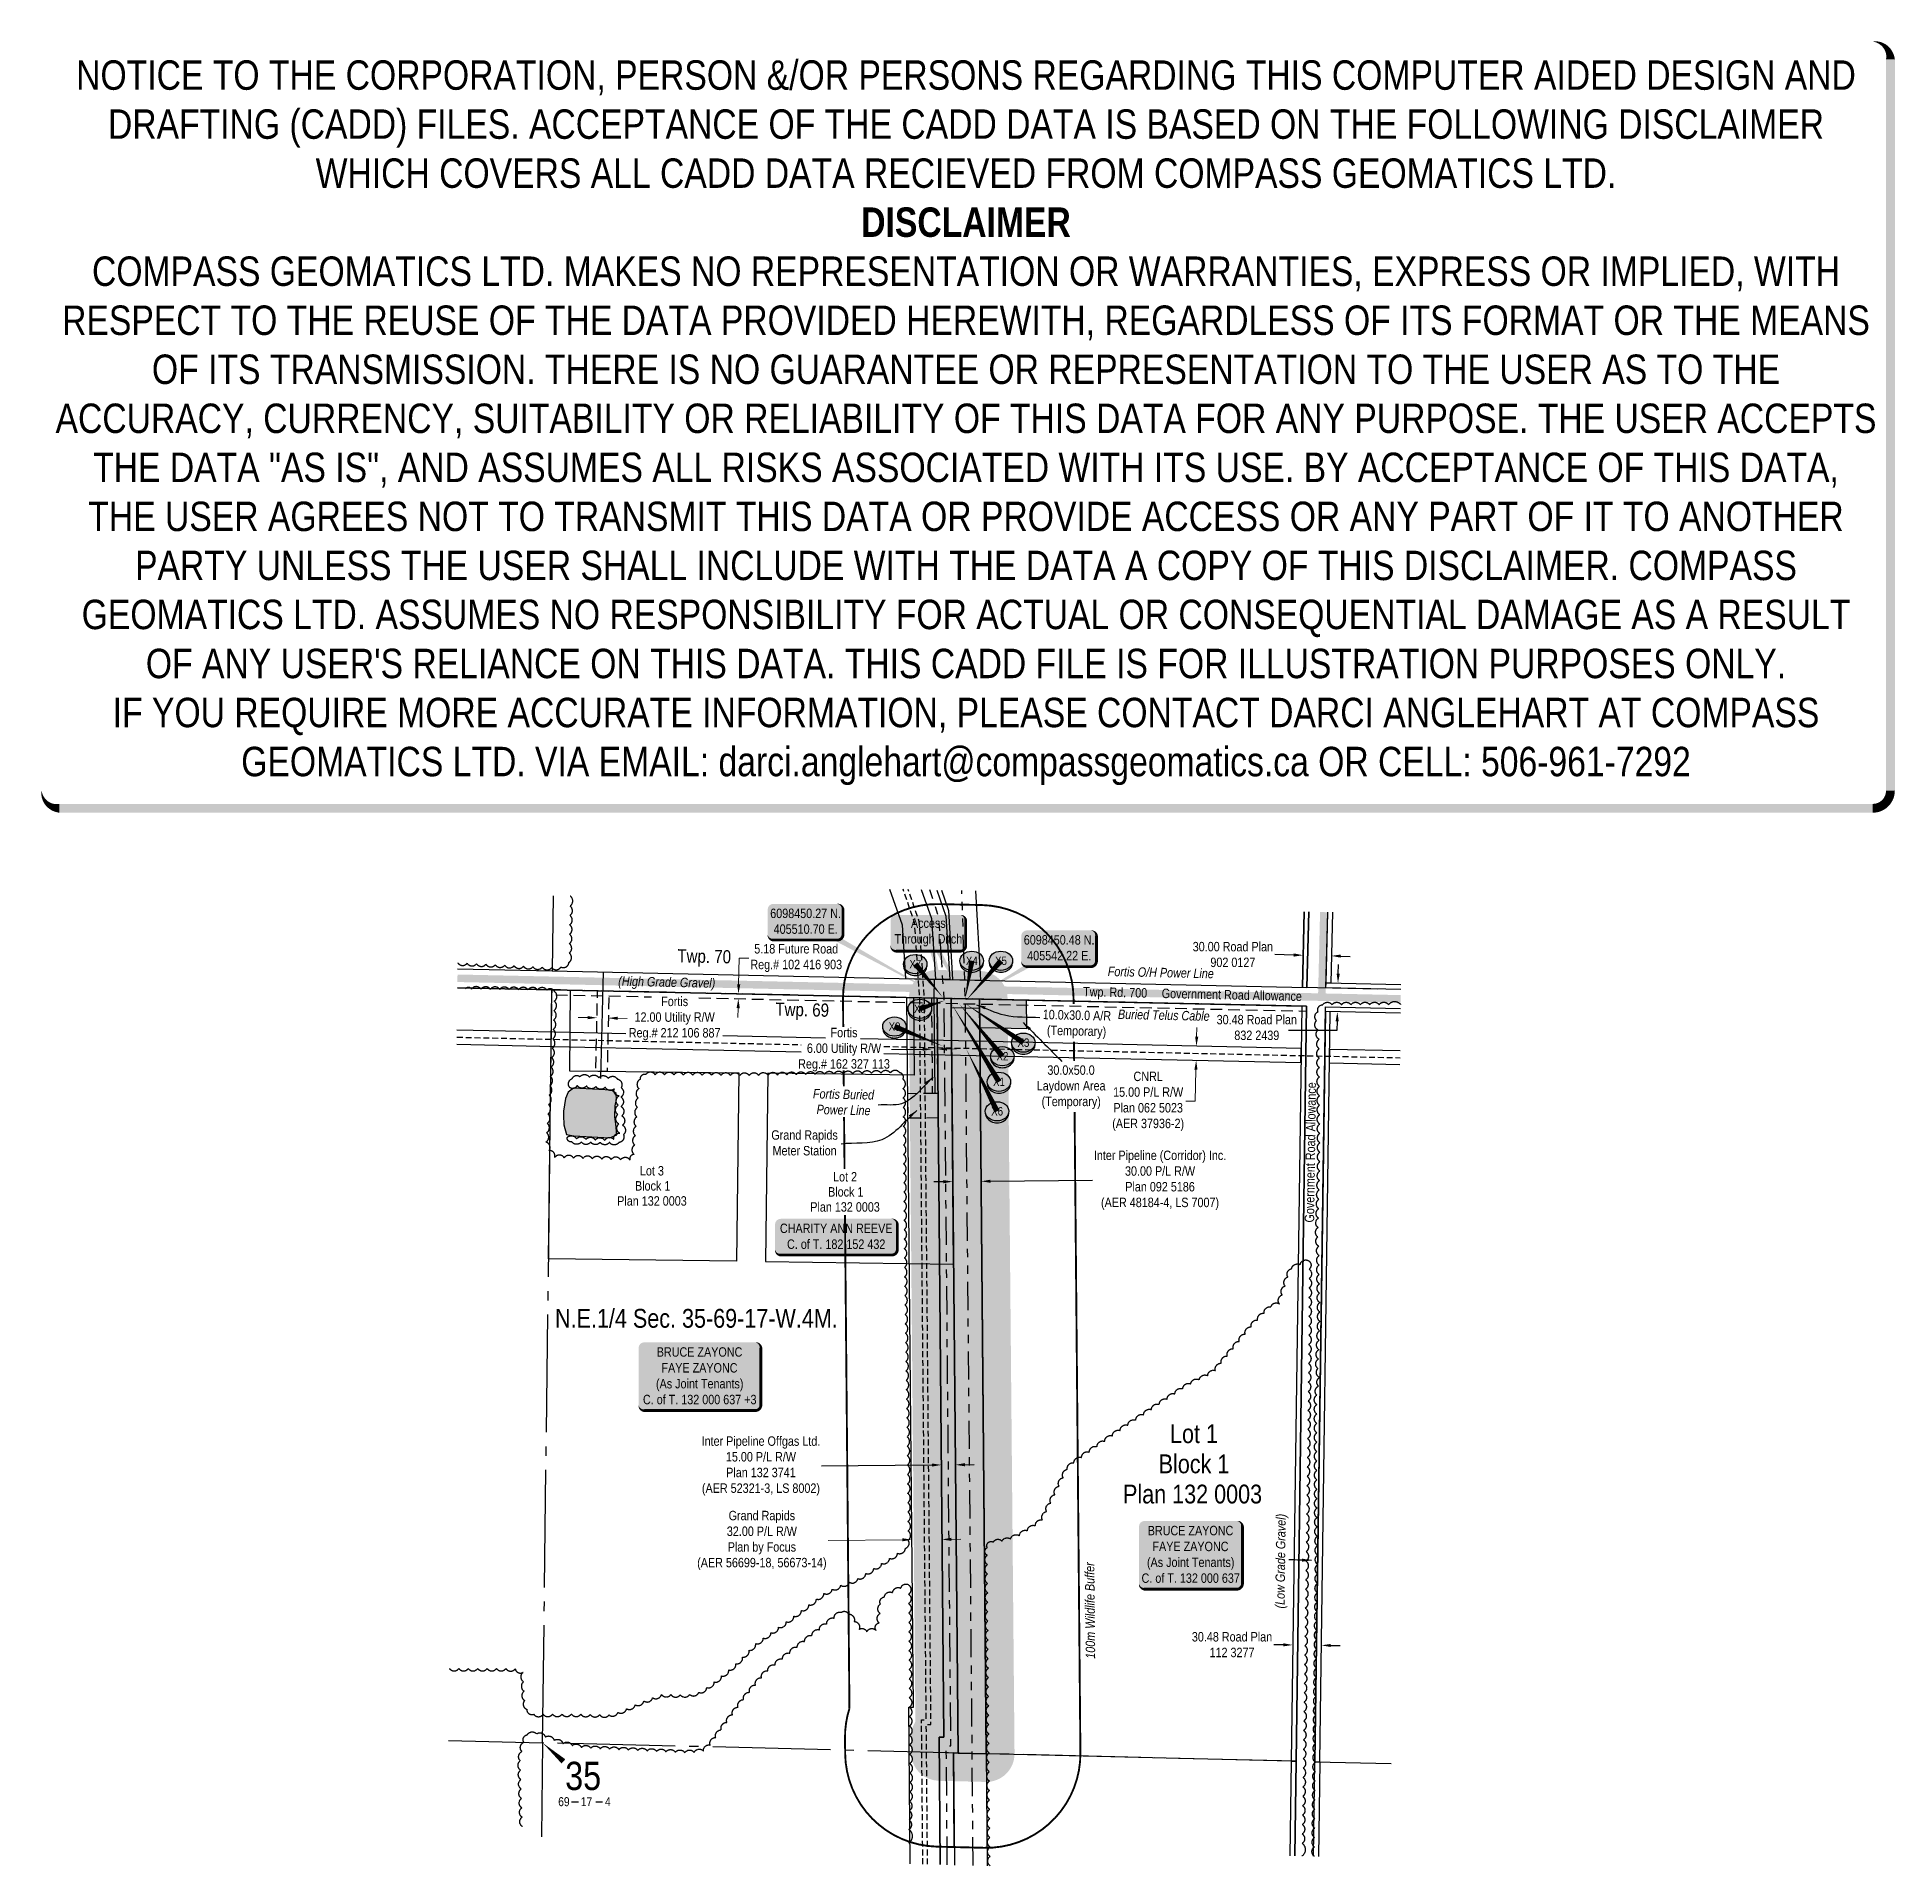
# Model space of a CAD drawing. Extents: x 404549 to 406523, y 6097526 to 6099469.
import ezdxf
from ezdxf.enums import TextEntityAlignment as Align

# ---------------------------------------------------------------- set-up
doc = ezdxf.new("R2010")
doc.units = 0
doc.header["$LTSCALE"] = 5
doc.header["$PDSIZE"] = 0.5
for name, pattern in [('0', [1, 1, 0]), ('foc-ACCESSROAD', [3.75, 2.5, -1.25]), ('foc-DRILLPATH', [14.75, 6, -1.75, 1.75, -1.75, 1.75, -1.75]), ('foc-FLOWLINE', [3.75, 2.5, -1.25]), ('foc-QUARTERLINE', [33, 25, -3, 2, -3]), ('foc-TIELINE', [1.875, 1.25, -0.625]), ('UG_PIPE', [1.875, 1.25, -0.625])]:
    doc.linetypes.add(name, pattern=pattern)
doc.layers.get('Defpoints').update_dxf_attribs({"color": 9})
for name, color, linetype in [('10', 1, 'Continuous'), ('9', 3, 'Continuous'), ('AS-PIPE-UG', 44, 'UG_PIPE'), ('AS-POWER', 104, 'foc-POWER'), ('AS-POWER-T', 104, 'Continuous'), ('AS-ROADS', 254, 'Continuous'), ('AS-TELUS', 224, 'foc-TEL'), ('C-RW', 13, 'Continuous'), ('C-SYMBOL', 7, 'Continuous'), ('CG-NOTES', 7, 'Continuous'), ('D-TXT', 6, 'Continuous'), ('F-AR', 190, 'foc-ACCESSROAD'), ('F-EZE', 190, 'foc-FLOWLINE'), ('F-RW', 190, 'Continuous'), ('L-ROAD-T', 7, 'Continuous'), ('L-SEC', 7, 'Continuous'), ('L-SECLBL', 7, 'Continuous'), ('L-SECQ', 8, 'foc-QUARTERLINE'), ('L-TITLEDB', 4, 'Continuous'), ('L-TITLEDB-T', 4, 'Continuous'), ('P-BUFFER-H 30m', 51, 'Continuous'), ('P-BUFFER-YELLOW', 50, 'foc-TIELINE'), ('P-BUFFER-YELLOW-T', 50, 'Continuous'), ('P-CROSSINGS', 250, 'Continuous'), ('P-PDRILLPATH', 12, 'foc-DRILLPATH'), ('P-PROPOSED', 10, 'Continuous'), ('P-PROPOSED-T', 10, 'Continuous'), ('P-TEMP-H', 41, 'Continuous'), ('P-TEMP_WORKSPACE', 46, 'Continuous'), ('T-BUSH', 110, '0'), ('T-WATER', 160, 'Continuous'), ('T-WATER-H', 133, 'Continuous')]:
    doc.layers.add(name, color=color, linetype=linetype)
doc.layers.add('DISCLAIMER', color=7, linetype='Continuous', plot=False)
for name, color, linetype, lineweight in [('F-AR-T', 190, 'Continuous', 9), ('F-RW-T', 190, 'Continuous', 9), ('P-TEMP-T', 46, 'Continuous', 18), ('T-TEXT', 48, 'Continuous', 18)]:
    doc.layers.add(name, color=color, linetype=linetype, lineweight=lineweight)
doc.layers.add('P-REPAIR-GREEN-H', color=7, linetype='Continuous', true_color=0xd9ffb3)
doc.layers.add('P-REPAIR-PURPLE-H', color=7, linetype='Continuous', true_color=0xeeddfd)
doc.styles.add('175L', font='ARIALN.TTF', dxfattribs={"height": 20})
doc.styles.add('80', font='ARIALN.TTF', dxfattribs={"height": 10})
doc.styles.add('80CG', font='ARIALN.TTF', dxfattribs={"height": 10})
doc.styles.add('80L', font='ARIALN.TTF', dxfattribs={"height": 10})
doc.styles.add('80LS', font='ARIALNI.TTF', dxfattribs={"height": 10})
doc.styles.add('Crossing', font='ARIALN.TTF', dxfattribs={"height": 10})
doc.styles.add('foc-LtypeFont', font='ARIALN.TTF', dxfattribs={"height": 7.35})
doc.styles.add('SIMPLEX', font='ARIALN.TTF')
doc.linetypes.add('foc-POWER', pattern='A,6,-1,["P",foc-LtypeFont,S=0.2,R=0,X=-0.625,Y=-0.75],-1.24,4', length=12.24)
doc.linetypes.add('foc-POWER-NOLINE', pattern='A,0,-4,["P",foc-LtypeFont,S=0.2,R=0,X=-0.625,Y=-0.75],-8.24', length=12.24)
doc.linetypes.add('foc-TEL', pattern='A,2,-1,["T",foc-LtypeFont,S=0.2,R=0,X=-0.425,Y=-0.75],-1.24,8', length=12.24)
doc.linetypes.add('foc-TEL-NOLINE', pattern='A,0,-2,["T",foc-LtypeFont,S=0.2,R=0,X=-0.425,Y=-0.75],-10.24', length=12.24)
doc.dimstyles.new('Compass 5 000', dxfattribs={"dimscale": 5, "dimtxt": 9, "dimasz": 2, "dimexe": 0.2, "dimexo": 0.0625, "dimgap": 0.5, "dimtad": 0, "dimtih": 1, "dimtoh": 1, "dimzin": 0, "dimdsep": 46, "dimtxsty": '80CG', "dimcen": 0.1, "dimse1": 1, "dimse2": 1, "dimclrd": 256, "dimclrt": 256, "dimaunit": 1, "dimadec": 4, "dimazin": 0, "dimtfac": 0.06, "dimtofl": 0, "dimtmove": 0, "dimatfit": 1, "dimfxl": 0.2, "dimtolj": 1, "dimtzin": 0, "dimlwd": -1, "dimarcsym": 0})

msp = doc.modelspace()

# ---------------------------------------------------------------- texts
at = {"layer": 'AS-POWER-T', "char_height": 10, "attachment_point": 1, "rotation": 358.748625, "style": '80L'}
for s, insert, width in [('{\\fArial Narrow|b0|i1|c0|p34;Fortis O/H Power Line}', (405686.617, 6098481.093), 112.50109), ('\\pi0.32626;{\\fArial Narrow|b0|i1|c0|p34;Fortis Buried\\P\\pi4.5657;Power Line}', (405372.976, 6098351.168), 65.59795)]:
    msp.add_mtext(s, dxfattribs=dict(at, insert=insert, width=width))
at = {"layer": 'AS-TELUS', "insert": (405697.134, 6098435.583), "char_height": 10, "width": 97.23506, "attachment_point": 1, "rotation": 358.748641, "style": '80L'}
msp.add_mtext('\\pi0.29898;{\\fArial Narrow|b0|i1|c0|p34;Buried Telus Cable}', dxfattribs=at)
at = {"layer": 'C-SYMBOL', "color": 3, "style": '175L'}
msp.add_text('N.E.1/4 Sec. 35-69-17-W.4M.', height=20, dxfattribs=at).set_placement((405249.289, 6098091.438), align=Align.BOTTOM_CENTER)
at = {"layer": 'C-SYMBOL', "color": 3, "insert": (405701.7, 6097994.884), "char_height": 20, "width": 146.8985, "attachment_point": 1, "line_spacing_factor": 0.961801, "style": '175L'}
msp.add_mtext('\\pi50.905;Lot 1\\P\\pi38.845;Block 1\\P\\pi0.97995;Plan 132 0003', dxfattribs=at)
at = {"layer": 'D-TXT', "color": 3, "char_height": 14, "attachment_point": 1, "style": '80L'}
for s, width, insert, rotation in [('Twp. 70', 56.39784, (405229.25, 6098499.666), 358.808755), ('Twp. 69', 56.46469, (405333.412, 6098442.996), 358.748641)]:
    msp.add_mtext_dynamic_manual_height_columns(s, width=width, gutter_width=47.5, heights=[0], dxfattribs=dict(at, insert=insert, rotation=rotation))
at = {"layer": 'F-RW-T', "insert": (405364.282, 6098293.79), "char_height": 10, "attachment_point": 5, "style": '80CG'}
msp.add_mtext('\\A1;Grand Rapids\\PMeter Station', dxfattribs=at)
at = {"layer": 'L-ROAD-T', "style": '80L'}
for s, rotation, p in [('Twp. Rd. 700', 358.748641, (405694.326, 6098453.831)), ('Government Road Allowance', 358.748641, (405818.276, 6098451.123)), ('Government Road Allowance', 89.19998, (405901.742, 6098283.72))]:
    msp.add_text(s, height=10, rotation=rotation, dxfattribs=at).set_placement(p, align=Align.MIDDLE_CENTER)
at = {"layer": 'L-TITLEDB', "char_height": 10, "width": 73.44925, "attachment_point": 1, "line_spacing_factor": 0.961801, "style": '80L'}
for s, insert in [('\\pi24.665;Lot 3\\P\\pi19.422;Block 1\\P\\pi0.48997;Plan 132 0003', (405164.641, 6098269.196)), ('\\pi24.695;Lot 2\\P\\pi19.422;Block 1\\P\\pi0.48997;Plan 132 0003', (405369.82, 6098262.827))]:
    msp.add_mtext(s, dxfattribs=dict(at, insert=insert))
at = {"layer": 'L-TITLEDB-T', "insert": (405844.826, 6098416.356), "char_height": 10, "attachment_point": 5, "style": '80CG'}
msp.add_mtext('\\A1;30.48 Road Plan\\P832 2439', dxfattribs=at)
at = {"layer": 'P-BUFFER-YELLOW-T', "insert": (405663.093, 6097744.809), "char_height": 9.99695, "attachment_point": 1, "rotation": 90.520833, "style": '80L'}
msp.add_mtext_dynamic_manual_height_columns('\\pi0.91478;{\\fArial Narrow|b0|i1|c0|p34;100m Wildlife Buffer}', width=103.60614, gutter_width=100, heights=[0], dxfattribs=at)
at = {"layer": 'P-TEMP-T', "insert": (405653.468, 6098419.679), "char_height": 10, "attachment_point": 5, "rotation": 358.7329, "style": '80CG'}
msp.add_mtext('\\A1;10.0x30.0 A/R\\P(Temporary)', dxfattribs=at)
at = {"layer": 'P-TEMP-T', "insert": (405610.53, 6098376.189), "char_height": 9.99344, "attachment_point": 1, "style": '80L'}
msp.add_mtext_dynamic_manual_height_columns('\\pi11.754;30.0x50.0\\P\\pi0.45898;Laydown Area\\P\\pi5.5988;(Temporary)', width=72.78075, gutter_width=50, heights=[0], dxfattribs=at)
at = {"layer": 'T-TEXT', "style": '80LS'}
for s, rotation, p in [('(High Grade Gravel)', 358.748641, (405217.8, 6098464.661)), ('(Low Grade Gravel)', 89.29764, (405869.952, 6097849.48))]:
    msp.add_text(s, height=10, rotation=rotation, dxfattribs=at).set_placement(p, align=Align.MIDDLE_CENTER)

# ---------------------------------------------------------------- blocks, each defined once
blk = doc.blocks.new('L-SECLBL')
at = {"layer": '9', "color": 7}
for p, q in [((-5.1, -27.8), (-12.3, -27.8)), ((20.7, -27.8), (13.5, -27.8))]:
    blk.add_line(p, q, dxfattribs=at)
at = {"layer": '10', "color": 2, "style": 'SIMPLEX'}
blk.add_attdef('SEC', text='', height=30, dxfattribs=at).set_placement((0, 0), align=Align.MIDDLE)
at = {"layer": '10', "color": 5, "style": '80L'}
blk.add_attdef('TWP', text='', height=9.5, dxfattribs=at).set_placement((-14.4, -27.4), align=Align.MIDDLE_RIGHT)
blk.add_attdef('RGE', text='', height=9.5, dxfattribs=at).set_placement((3.6, -27.4), align=Align.MIDDLE_CENTER)
blk.add_attdef('MER', text='', height=9.5, dxfattribs=at).set_placement((23.2, -27.4), align=Align.MIDDLE_LEFT)
blk = doc.blocks.new('*U427')
h = blk.add_hatch(color=59)
edge = h.paths.add_edge_path()
edge.add_line((-49, -37), (49, -37))
edge.add_arc((49, -31), 6, 270, 360)
edge.add_line((55, -31), (55, 29.5))
edge.add_arc((49, 29.5), 6, 0, 90)
edge.add_line((49, 35.5), (-49, 35.5))
edge.add_arc((-49, 29.5), 6, 90, 180)
edge.add_line((-55, 29.5), (-55, -31))
edge.add_arc((-49, -31), 6, 180, 270)
at = {"color": 1, "flags": 128}
blk.add_lwpolyline([(-49, -37, 3, 3, 0), (49, -37, 3, 3, 0.414214), (55, -31, 3, 3, 0), (55, 29.5, 3, 0, 0.414214), (49, 35.5, 0, 0, 0), (-49, 35.5, 0, 0, 0.414214), (-55, 29.5, 0, 0, 0), (-55, -31, 0, 3, 0.414214)], format="xyseb", close=True, dxfattribs=at)
blk.add_lwpolyline([(-42.9, 3.2, 0, 7.5, 0), (0, 0, 0, 0, 0)], format="xyseb", dxfattribs=at)
at = {"color": 1, "style": '80'}
blk.add_attdef('ENTER_TEXT_001', (-36, -5), '', height=10, dxfattribs=at)
blk = doc.blocks.new('*D429')
at = {"layer": 'Defpoints', "color": 0, "transparency": 16777216}
for p in [(405551.9, 6098253), (405525.7, 6097829.2), (405555.8, 6097829.4)]:
    blk.add_point(p, dxfattribs=at)
at = {"layer": 'P-PROPOSED-T', "color": 240, "transparency": 16777216}
for p, q in [((405511.8, 6098252.6), (405501.8, 6098252.5)), ((405561.9, 6098253.1), (405670.2, 6098254.1))]:
    blk.add_line(p, q, dxfattribs=at)
for points in [[(405511.7, 6098254.3), (405511.8, 6098250.9), (405521.8, 6098252.7)], [(405561.8, 6098254.7), (405561.9, 6098251.4), (405551.9, 6098253)]]:
    blk.add_solid(points, dxfattribs=at)
at = {"layer": 'P-PROPOSED-T', "transparency": 16777216, "insert": (405742, 6098254.1), "char_height": 10, "attachment_point": 5, "style": '80CG'}
blk.add_mtext('\\A1;Inter Pipeline (Corridor) Inc.\\P30.00 P/L R/W\\PPlan 092 5186\\P(AER 48184-4, LS 7007)', dxfattribs=at)
blk = doc.blocks.new('*D430')
at = {"layer": 'Defpoints', "color": 0, "transparency": 16777216}
for p in [(405509.6, 6097951.7), (405509.6, 6097950.3), (405524.6, 6097950.4)]:
    blk.add_point(p, dxfattribs=at)
at = {"layer": 'P-PROPOSED-T', "color": 240, "transparency": 16777216}
for p, q in [((405499.6, 6097951.6), (405382.4, 6097950.5)), ((405534.6, 6097951.9), (405544.6, 6097952))]:
    blk.add_line(p, q, dxfattribs=at)
for points in [[(405499.6, 6097953.2), (405499.6, 6097949.9), (405509.6, 6097951.7)], [(405534.6, 6097953.6), (405534.6, 6097950.2), (405524.6, 6097951.8)]]:
    blk.add_solid(points, dxfattribs=at)
at = {"layer": 'P-PROPOSED-T', "transparency": 16777216, "insert": (405317.9, 6097950.5), "char_height": 10, "attachment_point": 5, "style": '80CG'}
blk.add_mtext('\\A1;Inter Pipeline Offgas Ltd.\\P15.00 P/L R/W\\PPlan 132 3741\\P(AER 52321-3, LS 8002)', dxfattribs=at)
blk = doc.blocks.new('*D431')
at = {"layer": 'Defpoints', "color": 0, "transparency": 16777216}
for p in [(405888.5, 6098147.9), (405918.9, 6098147.5), (405883, 6097760.4)]:
    blk.add_point(p, dxfattribs=at)
at = {"layer": 'L-TITLEDB-T', "transparency": 16777216}
for p, q in [((405873, 6097760.5), (405863, 6097760.7)), ((405923.5, 6097759.8), (405933.5, 6097759.7))]:
    blk.add_line(p, q, dxfattribs=at)
for points in [[(405873.1, 6097762.2), (405873, 6097758.9), (405883, 6097760.4)], [(405923.5, 6097761.5), (405923.5, 6097758.2), (405913.5, 6097760)]]:
    blk.add_solid(points, dxfattribs=at)
at = {"layer": 'L-TITLEDB-T', "transparency": 16777216, "insert": (405818.5, 6097760.7), "char_height": 10, "attachment_point": 5, "style": '80CG'}
blk.add_mtext('\\A1;30.48 Road Plan\\P112 3277', dxfattribs=at)
blk = doc.blocks.new('*D433')
at = {"layer": 'Defpoints', "color": 0, "transparency": 16777216}
for p in [(405894, 6098493.2), (405893.5, 6098472.2), (405923.5, 6098471.5)]:
    blk.add_point(p, dxfattribs=at)
at = {"layer": 'L-TITLEDB-T', "transparency": 16777216}
for p, q in [((405884, 6098493.4), (405863.9, 6098493.9)), ((405934, 6098492.2), (405944, 6098492))]:
    blk.add_line(p, q, dxfattribs=at)
for points in [[(405884.1, 6098495.1), (405884, 6098491.7), (405894, 6098493.2)], [(405934.1, 6098493.9), (405934, 6098490.6), (405924, 6098492.5)]]:
    blk.add_solid(points, dxfattribs=at)
at = {"layer": 'L-TITLEDB-T', "transparency": 16777216, "insert": (405819.4, 6098493.9), "char_height": 10, "attachment_point": 5, "style": '80CG'}
blk.add_mtext('\\A1;30.00 Road Plan\\P902 0127', dxfattribs=at)
blk = doc.blocks.new('*D434')
at = {"layer": 'Defpoints', "color": 0, "transparency": 16777216}
for p in [(405478.3, 6097872.2), (405479.6, 6097735.7), (405511.6, 6097736)]:
    blk.add_point(p, dxfattribs=at)
at = {"layer": 'F-RW-T', "transparency": 16777216}
for p, q in [((405468.3, 6097872.1), (405389.5, 6097871.4)), ((405520.3, 6097872.6), (405530.3, 6097872.7))]:
    blk.add_line(p, q, dxfattribs=at)
for points in [[(405468.3, 6097873.8), (405468.3, 6097870.5), (405478.3, 6097872.2)], [(405520.3, 6097874.3), (405520.3, 6097870.9), (405510.3, 6097872.5)]]:
    blk.add_solid(points, dxfattribs=at)
at = {"layer": 'F-RW-T', "transparency": 16777216, "insert": (405318.9, 6097871.4), "char_height": 10, "attachment_point": 5, "style": '80CG'}
blk.add_mtext('\\A1;Grand Rapids\\P32.00 P/L R/W\\PPlan by Focus\\P(AER 56699-18, 56673-14)', dxfattribs=at)
blk = doc.blocks.new('*D435')
at = {"layer": 'Defpoints', "color": 0, "transparency": 16777216}
for p in [(405775.6, 6098381.6), (405775.9, 6098396.6), (405780.4, 6098381.5)]:
    blk.add_point(p, dxfattribs=at)
at = {"layer": 'F-RW-T', "transparency": 16777216}
for p, q in [((405780.9, 6098406.5), (405781.1, 6098416.5)), ((405780.2, 6098371.5), (405779.4, 6098338)), ((405779.4, 6098338), (405769.4, 6098338))]:
    blk.add_line(p, q, dxfattribs=at)
for points in [[(405779.3, 6098406.6), (405782.6, 6098406.5), (405780.7, 6098396.5)], [(405778.5, 6098371.5), (405781.8, 6098371.5), (405780.4, 6098381.5)]]:
    blk.add_solid(points, dxfattribs=at)
at = {"layer": 'F-RW-T', "transparency": 16777216, "insert": (405729.4, 6098338), "char_height": 10, "attachment_point": 5, "style": '80CG'}
blk.add_mtext('\\A1;CNRL\\P15.00 P/L R/W\\PPlan 062 5023\\P(AER 37936-2)', dxfattribs=at)
blk = doc.blocks.new('*U436')
h = blk.add_hatch(color=59)
edge = h.paths.add_edge_path()
edge.add_line((-59, -37), (59, -37))
edge.add_arc((59, -31), 6, 270, 360)
edge.add_line((65, -31), (65, 29.5))
edge.add_arc((59, 29.5), 6, 0, 90)
edge.add_line((59, 35.5), (-59, 35.5))
edge.add_arc((-59, 29.5), 6, 90, 180)
edge.add_line((-65, 29.5), (-65, -31))
edge.add_arc((-59, -31), 6, 180, 270)
at = {"color": 1, "flags": 128}
blk.add_lwpolyline([(-59, -37, 3, 3, 0), (59, -37, 3, 3, 0.414214), (65, -31, 3, 3, 0), (65, 29.5, 3, 0, 0.414214), (59, 35.5, 0, 0, 0), (-59, 35.5, 0, 0, 0.414214), (-65, 29.5, 0, 0, 0), (-65, -31, 0, 3, 0.414214)], format="xyseb", close=True, dxfattribs=at)
blk.add_lwpolyline([(-42.9, 3.2, 0, 7.5, 0), (0, 0, 0, 0, 0)], format="xyseb", dxfattribs=at)
at = {"color": 1, "style": '80'}
blk.add_attdef('ENTER_TEXT_001', (-36, -5), '', height=10, dxfattribs=at)
blk = doc.blocks.new('*D437')
at = {"layer": 'Defpoints', "color": 0, "transparency": 16777216}
for p in [(405155.7, 6098426.4), (405142.7, 6098378.4), (405154.6, 6098378.2)]:
    blk.add_point(p, dxfattribs=at)
at = {"layer": 'F-RW-T', "transparency": 16777216}
for p, q in [((405133.7, 6098426.9), (405123.7, 6098427.1)), ((405165.7, 6098426.2), (405175.7, 6098426))]:
    blk.add_line(p, q, dxfattribs=at)
for points in [[(405133.7, 6098428.6), (405133.7, 6098425.2), (405143.7, 6098426.7)], [(405165.7, 6098427.9), (405165.7, 6098424.5), (405155.7, 6098426.4)]]:
    blk.add_solid(points, dxfattribs=at)
at = {"layer": 'F-RW-T', "transparency": 16777216, "insert": (405226.2, 6098426), "char_height": 10, "attachment_point": 5, "style": '80CG'}
blk.add_mtext('\\A1;Fortis\\P12.00 Utility R/W\\PReg.# 212 106 887', dxfattribs=at)
blk = doc.blocks.new('xing2')
h = blk.add_hatch(color=50)
h.dxf.hatch_style = 1
edge = h.paths.add_edge_path()
edge.add_ellipse((0, 0), major_axis=(-12.5, 0), ratio=0.816297, start_angle=0, end_angle=360)
h = blk.add_hatch(color=250)
h.dxf.hatch_style = 1
edge = h.paths.add_edge_path()
edge.add_ellipse((0, -2), major_axis=(-12.5, 0), ratio=0.816297, start_angle=0, end_angle=180)
edge.add_line((12.5, -2), (12.5, 0))
edge.add_ellipse((0, 0), major_axis=(-12.5, 0), ratio=0.816297, start_angle=0, end_angle=180, ccw=False)
edge.add_line((-12.5, 0), (-12.5, -2))
at = {"color": 250}
blk.add_ellipse((0, 0), major_axis=(-12.5, 0), ratio=0.816297, dxfattribs=at)
blk.add_ellipse((0, -2), major_axis=(-12.5, 0), ratio=0.816297, start_param=0, end_param=3.141593, dxfattribs=at)
at = {"color": 250, "style": 'Crossing'}
blk.add_attdef('CROSSING', text='', height=9, dxfattribs=at).set_placement((0.1, 0), align=Align.MIDDLE_CENTER)
at = {"color": 250, "style": 'Crossing', "flags": 1}
for tag, p in [('OWNER', (0.1, -12.5)), ('DESCRIPTION', (0.1, -25.8)), ('LOCATION', (0.1, -39.3)), ('DWG_REF', (0.1, -52.8))]:
    blk.add_attdef(tag, text='', height=9, dxfattribs=at).set_placement(p, align=Align.MIDDLE_CENTER)
blk = doc.blocks.new('*U463')
h = blk.add_hatch(color=255)
edge = h.paths.add_edge_path()
edge.add_line((-34, -20), (34, -20))
edge.add_arc((34, -14), 6, 270, 360)
edge.add_line((40, -14), (40, 12.5))
edge.add_arc((34, 12.5), 6, 0, 90)
edge.add_line((34, 18.5), (-34, 18.5))
edge.add_arc((-34, 12.5), 6, 90, 180)
edge.add_line((-40, 12.5), (-40, -14))
edge.add_arc((-34, -14), 6, 180, 270)
at = {"color": 1, "flags": 128}
blk.add_lwpolyline([(-34, -20, 3, 3, 0), (34, -20, 3, 3, 0.414214), (40, -14, 3, 3, 0), (40, 12.5, 3, 0, 0.414214), (34, 18.5, 0, 0, 0), (-34, 18.5, 0, 0, 0.414214), (-40, 12.5, 0, 0, 0), (-40, -14, 0, 3, 0.414214)], format="xyseb", close=True, dxfattribs=at)
for points in [[(36.8, -67.1, 0, 7.5, 0), (0, 0, 0, 0, 0)], [(15.2, -63.8, 0, 7.5, 0), (0, 0, 0, 0, 0)]]:
    blk.add_lwpolyline(points, format="xyseb", dxfattribs=at)
at = {"color": 1, "style": '80'}
blk.add_attdef('ENTER_TEXT_001', (-26.8, -4.9), '', height=10, dxfattribs=at)
blk = doc.blocks.new('*D464')
at = {"layer": 'Defpoints', "color": 0, "transparency": 16777216}
for p in [(405158.7, 6098449.9), (405158.8, 6098455.1), (405294, 6098452.1)]:
    blk.add_point(p, dxfattribs=at)
at = {"layer": 'F-AR-T', "transparency": 16777216}
for p, q in [((405294.2, 6098462.1), (405294.9, 6098490.2)), ((405294.9, 6098490.2), (405304.9, 6098490.2)), ((405293.7, 6098437), (405293.5, 6098427))]:
    blk.add_line(p, q, dxfattribs=at)
for points in [[(405292.6, 6098462.2), (405295.9, 6098462.1), (405294, 6098452.1)], [(405292, 6098437), (405295.4, 6098436.9), (405293.9, 6098447)]]:
    blk.add_solid(points, dxfattribs=at)
at = {"layer": 'F-AR-T', "transparency": 16777216, "insert": (405355.4, 6098490.2), "char_height": 10, "attachment_point": 5, "style": '80CG'}
blk.add_mtext('\\A1;5.18 Future Road\\PReg.# 102 416 903', dxfattribs=at)
blk = doc.blocks.new('*U465')
h = blk.add_hatch(color=59)
edge = h.paths.add_edge_path()
edge.add_line((-59, -20), (59, -20))
edge.add_arc((59, -14), 6, 270, 360)
edge.add_line((65, -14), (65, 12.5))
edge.add_arc((59, 12.5), 6, 0, 90)
edge.add_line((59, 18.5), (-59, 18.5))
edge.add_arc((-59, 12.5), 6, 90, 180)
edge.add_line((-65, 12.5), (-65, -14))
edge.add_arc((-59, -14), 6, 180, 270)
at = {"color": 1, "flags": 128}
blk.add_lwpolyline([(-59, -20, 3, 3, 0), (59, -20, 3, 3, 0.414214), (65, -14, 3, 3, 0), (65, 12.5, 3, 0, 0.414214), (59, 18.5, 0, 0, 0), (-59, 18.5, 0, 0, 0.414214), (-65, 12.5, 0, 0, 0), (-65, -14, 0, 3, 0.414214)], format="xyseb", close=True, dxfattribs=at)
blk.add_lwpolyline([(-42.9, 3.2, 0, 7.5, 0), (0, 0, 0, 0, 0)], format="xyseb", dxfattribs=at)
at = {"color": 1, "style": '80'}
blk.add_attdef('ENTER_TEXT_001', (-36, -5), '', height=10, dxfattribs=at)
blk = doc.blocks.new('*D466')
at = {"layer": 'Defpoints', "color": 0, "transparency": 16777216}
for p in [(405499.3, 6098421), (405505.3, 6098421), (405499.6, 6098393.3)]:
    blk.add_point(p, dxfattribs=at)
at = {"layer": 'F-RW-T', "transparency": 16777216}
for p, q in [((405489.6, 6098393.2), (405456.8, 6098392.9)), ((405515.6, 6098393.5), (405525.6, 6098393.6))]:
    blk.add_line(p, q, dxfattribs=at)
for points in [[(405489.6, 6098394.9), (405489.6, 6098391.6), (405499.6, 6098393.3)], [(405515.6, 6098395.1), (405515.6, 6098391.8), (405505.6, 6098393.4)]]:
    blk.add_solid(points, dxfattribs=at)
at = {"layer": 'F-RW-T', "transparency": 16777216, "insert": (405406.2, 6098392.9), "char_height": 10, "attachment_point": 5, "style": '80CG'}
blk.add_mtext('\\A1;Fortis\\P6.00 Utility R/W\\PReg.# 162 327 113', dxfattribs=at)
blk = doc.blocks.new('*U467')
h = blk.add_hatch(color=255)
edge = h.paths.add_edge_path()
edge.add_line((-34, -20), (34, -20))
edge.add_arc((34, -14), 6, 270, 360)
edge.add_line((40, -14), (40, 12.5))
edge.add_arc((34, 12.5), 6, 0, 90)
edge.add_line((34, 18.5), (-34, 18.5))
edge.add_arc((-34, 12.5), 6, 90, 180)
edge.add_line((-40, 12.5), (-40, -14))
edge.add_arc((-34, -14), 6, 180, 270)
at = {"color": 1, "flags": 128}
blk.add_lwpolyline([(-34, -20, 3, 3, 0), (34, -20, 3, 3, 0.414214), (40, -14, 3, 3, 0), (40, 12.5, 3, 0, 0.414214), (34, 18.5, 0, 0, 0), (-34, 18.5, 0, 0, 0.414214), (-40, 12.5, 0, 0, 0), (-40, -14, 0, 3, 0.414214)], format="xyseb", close=True, dxfattribs=at)
for points in [[(-89, -51.8, 0, 7.5, 0), (0, 0, 0, 0, 0)], [(-25.5, -11, 0, 7.5, 0), (0, 0, 0, 0, 0)]]:
    blk.add_lwpolyline(points, format="xyseb", dxfattribs=at)
at = {"color": 1, "style": '80'}
blk.add_attdef('ENTER_TEXT_001', (-26.8, -4.9), '', height=10, dxfattribs=at)
blk = doc.blocks.new('*U468')
h = blk.add_hatch(color=255)
edge = h.paths.add_edge_path()
edge.add_line((-34, -20), (34, -20))
edge.add_arc((34, -14), 6, 270, 360)
edge.add_line((40, -14), (40, 12.5))
edge.add_arc((34, 12.5), 6, 0, 90)
edge.add_line((34, 18.5), (-34, 18.5))
edge.add_arc((-34, 12.5), 6, 90, 180)
edge.add_line((-40, 12.5), (-40, -14))
edge.add_arc((-34, -14), 6, 180, 270)
at = {"color": 1, "flags": 128}
blk.add_lwpolyline([(-34, -20, 3, 3, 0), (34, -20, 3, 3, 0.414214), (40, -14, 3, 3, 0), (40, 12.5, 3, 0, 0.414214), (34, 18.5, 0, 0, 0), (-34, 18.5, 0, 0, 0.414214), (-40, 12.5, 0, 0, 0), (-40, -14, 0, 3, 0.414214)], format="xyseb", close=True, dxfattribs=at)
for points in [[(-25.5, -11, 0, 7.5, 0), (0, 0, 0, 0, 0)], [(141.2, -78.3, 0, 7.5, 0), (0, 0, 0, 0, 0)]]:
    blk.add_lwpolyline(points, format="xyseb", dxfattribs=at)
at = {"color": 1, "style": '80'}
blk.add_attdef('ENTER_TEXT_001', (-26.8, -4.9), '', height=10, dxfattribs=at)
blk = doc.blocks.new('Disclaimer_Legal')
at = {"layer": 'DISCLAIMER', "color": 254, "flags": 128}
blk.add_lwpolyline([(-3612.9, -1104.6, 37.5, 37.5, 0), (4096.1, -1104.6, 37.5, 37.5, 0.414214), (4171.1, -1029.6, 37.5, 37.5, 0), (4171.1, 2078.7, 37.5, 0, 0.414214), (4096.1, 2153.7, 0, 0, 0), (-3612.9, 2153.7, 0, 0, 0.414214), (-3687.9, 2078.7, 0, 0, 0), (-3687.9, -1029.6, 0, 37.5, 0.414214)], format="xyseb", close=True, dxfattribs=at)
at = {"layer": 'DISCLAIMER', "color": 254, "insert": (241.6, 533.9), "char_height": 125, "width": 7717.568, "attachment_point": 5, "style": '80'}
blk.add_mtext('NOTICE TO THE CORPORATION, PERSON &/OR PERSONS REGARDING THIS COMPUTER AIDED DESIGN AND DRAFTING (CADD) FILES. ACCEPTANCE OF THE CADD DATA IS BASED ON THE FOLLOWING DISCLAIMER WHICH COVERS ALL CADD DATA RECIEVED FROM COMPASS GEOMATICS LTD.\\P{\\fArial Narrow|b1|i0|c0|p34;DISCLAIMER}\\PCOMPASS GEOMATICS LTD. MAKES NO REPRESENTATION OR WARRANTIES, EXPRESS OR IMPLIED, WITH RESPECT TO THE REUSE OF THE DATA PROVIDED HEREWITH, REGARDLESS OF ITS FORMAT OR THE MEANS OF ITS TRANSMISSION. THERE IS NO GUARANTEE OR REPRESENTATION TO THE USER AS TO THE ACCURACY, CURRENCY, SUITABILITY OR RELIABILITY OF THIS DATA FOR ANY PURPOSE. THE USER ACCEPTS THE DATA "AS IS", AND ASSUMES ALL RISKS ASSOCIATED WITH ITS USE. BY ACCEPTANCE OF THIS DATA, THE USER AGREES NOT TO TRANSMIT THIS DATA OR PROVIDE ACCESS OR ANY PART OF IT TO ANOTHER PARTY UNLESS THE USER SHALL INCLUDE WITH THE DATA A COPY OF THIS DISCLAIMER. COMPASS GEOMATICS LTD. ASSUMES NO RESPONSIBILITY FOR ACTUAL OR CONSEQUENTIAL DAMAGE AS A RESULT OF ANY USER\'S RELIANCE ON THIS DATA. THIS CADD FILE IS FOR ILLUSTRATION PURPOSES ONLY.\\PIF YOU REQUIRE MORE ACCURATE INFORMATION, PLEASE CONTACT DARCI ANGLEHART AT COMPASS GEOMATICS LTD. VIA EMAIL: darci.anglehart@compassgeomatics.ca OR CELL: 506-961-7292', dxfattribs=at)

# ---------------------------------------------------------------- dimensions: what is measured, and where the dimension line sits
at = {"layer": 'F-AR-T'}
dim = msp.add_linear_dim(base=(405294.024, 6098452.13), p1=(405158.697, 6098449.905), p2=(405158.81, 6098455.084), angle=88.748641, text='5.18 Future Road\\PReg.# 102 416 903', dimstyle='Compass 5 000', dxfattribs=at)
dim.commit()
dim.dimension.update_dxf_attribs({"geometry": '*D464', "text_midpoint": (405355.374, 6098490.207), "dimtype": 161})
at = {"layer": 'F-RW-T'}
for base, p1, p2, angle, text, picture, middle in [((405155.701, 6098426.424), (405142.651, 6098378.418), (405154.647, 6098378.156), 358.749035, 'Fortis\\P12.00 Utility R/W\\PReg.# 212 106 887', '*D437', (405226.214, 6098425.988)), ((405499.585, 6098393.335), (405505.333, 6098421.044), (405499.334, 6098420.99), 180.520808, 'Fortis\\P6.00 Utility R/W\\PReg.# 162 327 113', '*D466', (405406.234, 6098392.946)), ((405478.321, 6097872.218), (405511.56, 6097736.028), (405479.561, 6097735.738), 180.520808, 'Grand Rapids\\P32.00 P/L R/W\\PPlan by Focus\\P(AER 56699-18, 56673-14)', '*D434', (405318.883, 6097871.41))]:
    dim = msp.add_linear_dim(base=base, p1=p1, p2=p2, angle=angle, text=text, dimstyle='Compass 5 000', dxfattribs=at)
    dim.commit()
    dim.dimension.update_dxf_attribs({"geometry": picture, "text_midpoint": middle, "dimtype": 161})
at = {"layer": 'F-RW-T', "color": 2}
dim = msp.add_linear_dim(base=(405780.372, 6098381.501), p1=(405775.9, 6098396.624), p2=(405775.571, 6098381.606), angle=268.745403, text='CNRL\\P15.00 P/L R/W\\PPlan 062 5023\\P(AER 37936-2)', dimstyle='Compass 5 000', dxfattribs=at)
dim.commit()
dim.dimension.update_dxf_attribs({"geometry": '*D435', "text_midpoint": (405729.414, 6098338.045), "dimtype": 161})
at = {"layer": 'L-TITLEDB-T'}
for base, p1, p2, angle, text, picture, middle in [((405894.045, 6098493.177), (405923.529, 6098471.528), (405893.548, 6098472.239), 178.64139, '30.00 Road Plan\\P902 0127', '*D433', (405819.373, 6098493.892)), ((405883.045, 6097760.403), (405918.922, 6098147.523), (405888.456, 6098147.948), 179.2, '30.48 Road Plan\\P112 3277', '*D431', (405818.504, 6097760.682))]:
    dim = msp.add_linear_dim(base=base, p1=p1, p2=p2, angle=angle, text=text, dimstyle='Compass 5 000', dxfattribs=at)
    dim.commit()
    dim.dimension.update_dxf_attribs({"geometry": picture, "text_midpoint": middle, "dimtype": 161})
at = {"layer": 'P-PROPOSED-T'}
for base, p1, p2, angle, text, picture, middle in [((405551.854, 6098252.985), (405525.709, 6097829.162), (405555.813, 6097829.444), 0.535487, 'Inter Pipeline (Corridor) Inc.\\P30.00 P/L R/W\\PPlan 092 5186\\P(AER 48184-4, LS 7007)', '*D429', (405741.992, 6098254.091)), ((405509.622, 6097951.662), (405524.604, 6097950.388), (405509.635, 6097950.252), 180.5224, 'Inter Pipeline Offgas Ltd.\\P15.00 P/L R/W\\PPlan 132 3741\\P(AER 52321-3, LS 8002)', '*D430', (405317.914, 6097950.502))]:
    dim = msp.add_linear_dim(base=base, p1=p1, p2=p2, angle=angle, text=text, dimstyle='Compass 5 000', override={"dimclrd": 240}, dxfattribs=at)
    dim.commit()
    dim.dimension.update_dxf_attribs({"geometry": picture, "text_midpoint": middle, "dimtype": 161})

# ---------------------------------------------------------------- hatches: boundary and pattern name
at = {"layer": 'P-BUFFER-H 30m'}
h = msp.add_hatch(color=256, dxfattribs=at)
h.dxf.hatch_style = 1
h.paths.add_polyline_path([(405580.102, 6098446.809, 0.40518308), (405550.759, 6098476.529), (405520.751, 6098477.185), (405505.748, 6098477.513, 0.42330208), (405475.094, 6098447.247), (405482.078, 6097678.925, 0.14747682), (405477.229, 6097662.297), (405477.379, 6097645.828, 0.40440682), (405506.642, 6097616.11), (405526.647, 6097615.619), (405556.655, 6097614.884, 0.42408878), (405587.389, 6097645.148)])
h.paths.add_polyline_path([(405557.391, 6097644.875), (405527.383, 6097645.61), (405507.377, 6097646.101), (405507.228, 6097662.57), (405512.227, 6097662.616), (405505.093, 6098447.52), (405520.096, 6098447.192), (405550.103, 6098446.537)], flags=16)
at = {"layer": 'P-REPAIR-GREEN-H'}
h = msp.add_hatch(color=256, dxfattribs=at)
h.dxf.hatch_style = 1
h.paths.add_polyline_path([(405527.383, 6097645.61), (405507.377, 6097646.101), (405507.228, 6097662.57), (405512.227, 6097662.616), (405505.093, 6098447.52), (405520.096, 6098447.192)])
at = {"layer": 'P-REPAIR-PURPLE-H'}
h = msp.add_hatch(color=256, dxfattribs=at)
h.dxf.hatch_style = 1
h.paths.add_polyline_path([(405527.383, 6097645.61), (405557.391, 6097644.875), (405550.103, 6098446.537), (405520.096, 6098447.192)])
at = {"layer": 'P-TEMP-H'}
h = msp.add_hatch(color=256, dxfattribs=at)
h.dxf.hatch_style = 1
h.paths.add_polyline_path([(405550.194, 6098436.532), (405520.187, 6098437.188), (405520.096, 6098447.192), (405550.103, 6098446.537)])
h = msp.add_hatch(color=256, dxfattribs=at)
h.dxf.hatch_style = 1
h.paths.add_polyline_path([(405550.376, 6098416.538), (405600.364, 6098415.437), (405600.091, 6098445.436), (405550.103, 6098446.537)])
at = {"layer": 'T-WATER-H'}
h = msp.add_hatch(color=256, dxfattribs=at)
h.dxf.hatch_style = 1
h.paths.add_polyline_path([(405107.959, 6098322.865), (405108.608, 6098312.91), (405111.207, 6098302.738), (405119.219, 6098301.223), (405157.332, 6098299.059), (405164.911, 6098302.521), (405163.828, 6098314.208), (405162.745, 6098321.567), (405162.962, 6098333.037), (405164.261, 6098339.746), (405164.045, 6098346.456), (405159.064, 6098349.702), (405118.786, 6098352.083), (405113.156, 6098347.538), (405110.124, 6098341.045), (405108.175, 6098327.41)])

# ---------------------------------------------------------------- linework, layer by layer
at = {"layer": 'AS-PIPE-UG', "flags": 128}
for points in [[(405489.955, 6097527.471), (405488.56, 6097680.901), (405493.56, 6097680.947), (405486.581, 6098448.769), (405485.093, 6098469.303), (405481.166, 6098528.081), (405468.946, 6098563.232)], [(405494.956, 6097527.345), (405493.606, 6097675.947), (405498.605, 6097675.992), (405491.579, 6098448.972), (405490.081, 6098469.65), (405486.11, 6098529.087), (405474.279, 6098563.118)], [(404994.834, 6098406.11), (405097.866, 6098403.837), (405360.767, 6098398.157)], [(405448.622, 6098396.259), (405480.76, 6098395.564), (405891.897, 6098386.56), (405922.391, 6098385.888), (405997.056, 6098384.265)]]:
    msp.add_lwpolyline(points, dxfattribs=at)
at = {"layer": 'AS-POWER', "linetype": 'foc-POWER-NOLINE', "flags": 128}
for points in [[(405893.238, 6098459.156), (405895.141, 6098539.404)], [(404995.61, 6098478.78), (405096.193, 6098476.566), (405898.177, 6098459.048)], [(405893.238, 6098459.156), (405973.301, 6098457.407)]]:
    msp.add_lwpolyline(points, dxfattribs=at)
at = {"layer": 'AS-POWER', "flags": 128}
for points in [[(405147.764, 6098362.051), (405150.544, 6098475.379)], [(405503.009, 6098346.712), (405502.092, 6098447.585), (405502.464, 6098467.692)]]:
    msp.add_lwpolyline(points, dxfattribs=at)
at = {"layer": 'AS-ROADS', "const_width": 8, "flags": 128}
for points in [[(405916.054, 6098538.959), (405913.912, 6098448.642)], [(404995.388, 6098468.722), (405095.773, 6098466.513), (405897.957, 6098448.99), (405918.062, 6098448.551), (405997.659, 6098446.812)]]:
    msp.add_lwpolyline(points, dxfattribs=at)
at = {"layer": 'AS-TELUS', "linetype": 'foc-TEL-NOLINE', "flags": 128}
for points in [[(405918.281, 6098458.609), (405920.184, 6098538.871)], [(404995.374, 6098458.671), (405095.747, 6098456.462), (405897.7, 6098438.944)], [(405917.805, 6098438.505), (405997.631, 6098436.761)]]:
    msp.add_lwpolyline(points, dxfattribs=at)
at = {"layer": 'C-RW', "flags": 128}
for points in [[(405504.665, 6098562.472), (405514.302, 6098534.822), (405518.78, 6098467.335), (405503.744, 6098467.664), (405499.459, 6098531.802), (405488.678, 6098562.812)], [(405509.826, 6098562.362), (405517.223, 6098540.701), (405521.416, 6098467.278), (405551.507, 6098466.62), (405546.08, 6098561.59)], [(405508.46, 6097527.005), (405507.228, 6097662.57), (405512.227, 6097662.616), (405505.093, 6098447.52), (405520.096, 6098447.192), (405527.383, 6097645.61), (405522.383, 6097645.733), (405523.464, 6097526.627)], [(405523.291, 6097545.681), (405522.381, 6097645.733), (405527.383, 6097645.61), (405520.096, 6098447.192), (405550.103, 6098446.537), (405558.473, 6097525.745)]]:
    msp.add_lwpolyline(points, dxfattribs=at)
at = {"layer": 'F-AR', "flags": 128}
msp.add_lwpolyline([(405252.025, 6098447.867), (405897.587, 6098433.765), (405897.7, 6098438.944), (405095.747, 6098456.462), (405095.683, 6098451.282), (405201.619, 6098448.968)], dxfattribs=at)
for points in [[(405499.091, 6098447.651), (405500.009, 6098346.685), (405506.009, 6098346.74), (405505.093, 6098447.52)], [(405506.248, 6098320.368), (405474.25, 6098320.077), (405474.01, 6098346.449), (405506.009, 6098346.74)]]:
    msp.add_lwpolyline(points, close=True, dxfattribs=at)
at = {"layer": 'F-EZE', "flags": 128}
msp.add_lwpolyline([(405144.331, 6098455.4), (405156.328, 6098455.138), (405154.464, 6098369.8), (405142.466, 6098369.942)], close=True, dxfattribs=at)
at = {"layer": 'F-RW', "flags": 128}
for points in [[(405454.546, 6098563.538), (405467.818, 6098525.366), (405471.626, 6098468.365), (405503.744, 6098467.664), (405499.459, 6098531.802), (405493.847, 6098547.945)], [(405476.451, 6097527.812), (405474.938, 6097694.278), (405479.938, 6097694.323), (405473.085, 6098448.219), (405505.093, 6098447.52), (405512.227, 6097662.616), (405507.228, 6097662.57), (405508.46, 6097527.005)], [(404994.669, 6098398.612), (405097.701, 6098396.339), (405360.68, 6098390.657)], [(405174.465, 6098409.694), (405114.86, 6098410.967), (405098.031, 6098411.314), (404994.845, 6098413.594)], [(405386.366, 6098405.169), (405277.531, 6098407.493)], [(405448.408, 6098388.762), (405480.598, 6098388.066), (405891.733, 6098379.062), (405891.922, 6098394.058), (405480.505, 6098403.158), (405423.741, 6098404.37)], [(405996.893, 6098376.767), (405922.226, 6098378.39), (405922.412, 6098393.435), (405997.078, 6098391.795)]]:
    msp.add_lwpolyline(points, dxfattribs=at)
at = {"layer": 'L-SEC', "flags": 128}
for points in [[(405900.08, 6098539.299), (405898.177, 6098459.048)], [(405918.281, 6098458.609), (405920.185, 6098538.871)], [(404995.61, 6098478.78), (405096.193, 6098476.566), (405898.177, 6098459.048)], [(405897.7, 6098438.944), (405095.747, 6098456.462), (404995.374, 6098458.671)], [(405997.878, 6098456.87), (405918.281, 6098458.609)], [(405897.7, 6098438.944), (405886.499, 6097636.807), (405885.097, 6097536.396)], [(405905.201, 6097535.889), (405906.604, 6097636.343), (405917.805, 6098438.505)], [(405917.805, 6098438.505), (405997.631, 6098436.761)]]:
    msp.add_lwpolyline(points, dxfattribs=at)
at = {"layer": 'L-SECLBL', "flags": 128}
msp.add_lwpolyline([(405085.877, 6097656.433, 0, 6, 0), (405108.019, 6097636.708, 0, 0, 0)], format="xyseb", dxfattribs=at)
at = {"layer": 'L-SECQ'}
for p, q in [((405085.877, 6097656.433), (405095.747, 6098456.462)), ((404985.984, 6097658.882), (405085.877, 6097656.433)), ((405085.877, 6097656.433), (405084.645, 6097556.564)), ((405886.499, 6097636.807), (405085.877, 6097656.433))]:
    msp.add_line(p, q, dxfattribs=at)
at = {"layer": 'L-SECQ', "flags": 128}
for points in [[(405096.979, 6098556.391), (405095.995, 6098476.571)], [(405906.603, 6097636.315), (405987.762, 6097634.325)]]:
    msp.add_lwpolyline(points, dxfattribs=at)
at = {"layer": 'L-TITLEDB', "flags": 128}
for points in [[(405895.141, 6098539.404), (405893.238, 6098459.156), (405898.177, 6098459.048), (405900.08, 6098539.299)], [(405997.878, 6098456.87), (405918.281, 6098458.609), (405918.395, 6098463.787), (405997.942, 6098462.05)], [(405520.096, 6098447.192), (405480.133, 6098448.065), (405480.794, 6098365.836), (405325.077, 6098367.769), (405322.815, 6098167.675), (405522.646, 6098165.127), (405520.096, 6098447.192)], [(405881.32, 6097636.934), (405886.499, 6097636.807), (405897.7, 6098438.944), (405892.52, 6098439.016), (405881.32, 6097636.934)], [(405922.984, 6098438.392), (405922.985, 6098438.433)]]:
    msp.add_lwpolyline(points, dxfattribs=at)
for points in [[(405095.747, 6098456.462), (405115.332, 6098456.034), (405114.44, 6098370.276), (405294.303, 6098368.135), (405292.018, 6098168.278), (405092.22, 6098170.616)], [(405527.383, 6097645.61), (405520.096, 6098447.192), (405892.52, 6098439.016), (405881.32, 6097636.934)]]:
    msp.add_lwpolyline(points, close=True, dxfattribs=at)
at = {"layer": 'L-TITLEDB'}
msp.add_lwpolyline([(405905.201, 6097535.889), (405906.603, 6097636.315), (405911.782, 6097636.188), (405910.38, 6097535.759)], dxfattribs=at)
at = {"layer": 'L-TITLEDB-T'}
msp.add_line((405931.331, 6098473.507), (405931.55, 6098483.505), dxfattribs=at)
at = {"layer": 'L-TITLEDB-T', "flags": 128}
for points in [[(405925.124, 6098538.766), (405923.343, 6098463.679), (405918.395, 6098463.787), (405920.184, 6098538.871)], [(405997.567, 6098431.581), (405917.733, 6098433.325), (405917.805, 6098438.505), (405997.631, 6098436.761)], [(405885.097, 6097536.396), (405886.499, 6097636.807), (405881.32, 6097636.934), (405879.918, 6097536.526)]]:
    msp.add_lwpolyline(points, dxfattribs=at)
at = {"layer": 'L-TITLEDB-T'}
msp.add_lwpolyline([(405930.229, 6098423.05), (405930.011, 6098413.052), (405878.52, 6098413.052)], dxfattribs=at)
at = {"layer": 'L-TITLEDB-T', "flags": 128}
msp.add_lwpolyline([(405911.782, 6097636.188), (405922.912, 6098433.212), (405917.733, 6098433.325), (405906.603, 6097636.315)], close=True, dxfattribs=at)
at = {"layer": 'L-TITLEDB-T'}
for points in [[(405929.665, 6098473.544), (405932.998, 6098473.471), (405931.113, 6098463.509)], [(405928.563, 6098423.086), (405931.896, 6098423.014), (405930.448, 6098433.048)]]:
    msp.add_solid(points, dxfattribs=at)
at = {"layer": 'P-BUFFER-YELLOW', "ltscale": 2, "const_width": 1.999, "flags": 128}
for points in [[(405405.366, 6098416.996), (405405.097, 6098446.611, -0.42330208), (405507.276, 6098547.496), (405522.28, 6098547.168), (405552.287, 6098546.513, -0.40518308), (405650.099, 6098447.446), (405650.154, 6098441.471)], [(405651.199, 6098326.499), (405657.386, 6097645.784, -0.42408878), (405554.94, 6097544.905), (405524.932, 6097545.64), (405504.927, 6097546.131, -0.40440682), (405407.382, 6097645.192), (405407.232, 6097661.661, -0.07955732), (405411.948, 6097692.93), (405407.183, 6098217.143)]]:
    msp.add_lwpolyline(points, format="xyb", dxfattribs=at)
for points in [[(405650.517, 6098401.502), (405650.704, 6098380.887)], [(405405.941, 6098353.782), (405405.786, 6098370.779)]]:
    msp.add_lwpolyline(points, dxfattribs=at)
at = {"layer": 'P-BUFFER-YELLOW', "ltscale": 2, "flags": 128}
msp.add_lwpolyline([(405406.737, 6098266.16, 1.999, 1.999, 0), (405406.234, 6098321.454, 0, 0, 0)], format="xyseb", dxfattribs=at)
at = {"layer": 'P-CROSSINGS', "flags": 128}
for points in [[(405511.222, 6098448.356, 0, 6, 0), (405481.939, 6098483.801, 0, 0, 0)], [(405535.1, 6098446.864, 0, 6, 0), (405542.003, 6098487.325, 0, 0, 0)], [(405535.123, 6098444.273, 0, 6, 0), (405572.976, 6098487.325, 0, 0, 0)], [(405512.527, 6098444.767, 0, 6, 0), (405486.812, 6098436.335, 0, 0, 0)], [(405520.143, 6098442.01, 0, 6, 0), (405570.857, 6098358.756, 0, 0, 0)], [(405528.333, 6098441.831, 0, 6, 0), (405574.405, 6098385.891, 0, 0, 0)], [(405535.147, 6098441.682, 0, 6, 0), (405596.724, 6098400.343, 0, 0, 0)], [(405512.003, 6098396.409, 0, 6, 0), (405459.759, 6098417.442, 0, 0, 0)], [(405535.682, 6098394.361, 0, 6, 0), (405568.794, 6098327.405, 0, 0, 0)]]:
    msp.add_lwpolyline(points, format="xyseb", dxfattribs=at)
at = {"layer": 'P-PDRILLPATH', "flags": 128}
for points in [[(405515.962, 6097526.816), (405514.812, 6097653.421), (405519.812, 6097653.298), (405512.598, 6098446.913), (405511.296, 6098466.846), (405506.886, 6098533.312), (405497.516, 6098562.624)], [(405543.469, 6097526.123), (405542.391, 6097644.739), (405535.099, 6098446.992), (405531.441, 6098561.902)]]:
    msp.add_lwpolyline(points, dxfattribs=at)
at = {"layer": 'P-PROPOSED', "flags": 128}
for points in [[(405527.383, 6097645.61), (405507.377, 6097646.101), (405507.228, 6097662.57), (405512.227, 6097662.616), (405505.093, 6098447.52), (405520.096, 6098447.192)], [(405527.383, 6097645.61), (405557.391, 6097644.875), (405550.103, 6098446.537), (405520.096, 6098447.192)]]:
    msp.add_lwpolyline(points, close=True, dxfattribs=at)
at = {"layer": 'P-TEMP_WORKSPACE'}
for points in [[(405550.194, 6098436.532), (405520.187, 6098437.188), (405520.096, 6098447.192), (405550.103, 6098446.537)], [(405550.376, 6098416.538), (405600.364, 6098415.437), (405600.091, 6098445.436), (405550.103, 6098446.537)]]:
    msp.add_lwpolyline(points, close=True, dxfattribs=at)
at = {"layer": 'T-BUSH', "flags": 128}
for points in [[(404995.685, 6098485.184, 0.52056705), (405005.671, 6098484.661, 0.52056705), (405015.658, 6098484.139, 0.52056705), (405025.644, 6098483.616, 0.52056705), (405035.63, 6098483.093, 0.52056705), (405045.617, 6098482.571, 0.52056705), (405055.603, 6098482.048, 0.52056705), (405065.589, 6098481.526, 0.52056705), (405075.576, 6098481.003, 0.52056705), (405085.562, 6098480.481, 0.52056705), (405095.548, 6098479.958, 0.52056705), (405105.266, 6098480.614, 0.52056705), (405113.874, 6098485.515, 0.52056705), (405114.077, 6098495.513, 0.52056705), (405114.28, 6098505.511, 0.52056705), (405114.482, 6098515.509, 0.52056705), (405114.685, 6098525.507, 0.52056705), (405114.888, 6098535.505, 0.52056705), (405115.091, 6098545.503, 0.52056705), (405115.304, 6098556.001, 0.52056705)], [(404986.882, 6097735.379, 0.52056705), (404996.882, 6097735.379, 0.52056705), (405006.882, 6097735.379, 0.52056705), (405016.882, 6097735.379, 0.52056705), (405026.882, 6097735.379, 0.52056705), (405036.882, 6097735.379, 0.52056705), (405046.882, 6097735.379, 0.52056705), (405056.831, 6097734.979, 0.52056705), (405065.049, 6097731.272, 0.52056705), (405065.604, 6097721.288, 0.52056705), (405066.159, 6097711.303, 0.52056705), (405066.714, 6097701.318, 0.52056705), (405068.983, 6097692.023, 0.52056705), (405076.53, 6097686.713, 0.52056705), (405086.53, 6097686.792, 0.52056705), (405096.53, 6097686.871, 0.52056705), (405106.53, 6097686.951, 0.52056705), (405116.529, 6097687.03, 0.52056705), (405126.526, 6097686.837, 0.52056705), (405136.523, 6097686.57, 0.52056705), (405146.519, 6097686.302, 0.52056705), (405156.516, 6097686.035, 0.52056705), (405165.967, 6097688.825, 0.52056705), (405175.183, 6097692.702, 0.52056705), (405184.306, 6097696.796, 0.52056705), (405193.44, 6097700.865, 0.52056705), (405202.826, 6097704.315, 0.52056705), (405212.212, 6097707.765, 0.52056705), (405222.185, 6097707.664, 0.52056705), (405232.182, 6097707.418, 0.52056705), (405242.121, 6097707.738, 0.52056705), (405251.862, 6097710.001, 0.52056705), (405260.301, 6097715.16, 0.52056705), (405268.307, 6097721.142, 0.52056705), (405276.018, 6097727.508, 0.52056705), (405283.729, 6097733.875, 0.52056705), (405291.316, 6097740.377, 0.52056705), (405298.274, 6097747.559, 0.52056705), (405305.232, 6097754.742, 0.52056705), (405312.204, 6097761.907, 0.52056705), (405320.37, 6097767.68, 0.52056705), (405328.536, 6097773.452, 0.52056705), (405336.701, 6097779.225, 0.52056705), (405344.867, 6097784.997, 0.52056705), (405352.897, 6097790.955, 0.52056705), (405360.852, 6097797.014, 0.52056705), (405368.807, 6097803.074, 0.52056705), (405376.762, 6097809.133, 0.52056705), (405384.718, 6097815.192, 0.52056705), (405393.654, 6097819.632, 0.52056705), (405402.706, 6097823.882, 0.52056705), (405412.015, 6097826.98, 0.52056705), (405420.867, 6097830.914, 0.52056705), (405429.297, 6097836.293, 0.52056705), (405437.726, 6097841.673, 0.52056705), (405446.156, 6097847.053, 0.52056705), (405454.585, 6097852.433, 0.52056705), (405463.015, 6097857.812, 0.52056705), (405471.445, 6097863.192, 0.52056705), (405474.366, 6097871.554, 0.52056705), (405474.263, 6097881.554, 0.52056705), (405474.16, 6097891.553, 0.52056705), (405474.058, 6097901.553, 0.52056705), (405473.955, 6097911.552, 0.52056705), (405473.852, 6097921.552, 0.52056705), (405473.749, 6097931.551, 0.52056705), (405473.647, 6097941.551, 0.52056705), (405473.544, 6097951.55, 0.52056705), (405473.441, 6097961.55, 0.52056705), (405473.339, 6097971.549, 0.52056705), (405473.208, 6097981.548, 0.52056705), (405473.047, 6097991.547, 0.52056705), (405472.886, 6098001.546, 0.52056705), (405472.725, 6098011.544, 0.52056705), (405472.564, 6098021.543, 0.52056705), (405472.403, 6098031.542, 0.52056705), (405472.242, 6098041.54, 0.52056705), (405472.081, 6098051.539, 0.52056705), (405471.919, 6098061.538, 0.52056705), (405471.758, 6098071.536, 0.52056705), (405471.597, 6098081.535, 0.52056705), (405471.436, 6098091.534, 0.52056705), (405471.275, 6098101.533, 0.52056705), (405471.114, 6098111.531, 0.52056705), (405470.953, 6098121.53, 0.52056705), (405470.792, 6098131.529, 0.52056705), (405470.63, 6098141.527, 0.52056705), (405470.532, 6098151.527, 0.52056705), (405470.449, 6098161.527, 0.52056705), (405470.366, 6098171.526, 0.52056705), (405470.283, 6098181.526, 0.52056705), (405470.2, 6098191.525, 0.52056705), (405470.118, 6098201.525, 0.52056705), (405470.035, 6098211.525, 0.52056705), (405469.952, 6098221.524, 0.52056705), (405469.869, 6098231.524, 0.52056705), (405469.786, 6098241.524, 0.52056705), (405469.704, 6098251.523, 0.52056705), (405469.621, 6098261.523, 0.52056705), (405469.538, 6098271.523, 0.52056705), (405469.455, 6098281.522, 0.52056705), (405469.372, 6098291.522, 0.52056705), (405469.289, 6098301.522, 0.52056705), (405469.207, 6098311.521, 0.52056705), (405469.124, 6098321.521, 0.52056705), (405469.041, 6098331.521, 0.52056705), (405468.958, 6098341.52, 0.52056705), (405468.875, 6098351.52, 0.52056705), (405468.792, 6098361.52, 0.52056705), (405465.413, 6098368.322, 0.52056705), (405455.415, 6098368.139, 0.52056705), (405445.417, 6098367.955, 0.52056705), (405435.418, 6098367.771, 0.52056705), (405425.42, 6098367.587, 0.52056705), (405415.422, 6098367.404, 0.52056705), (405405.423, 6098367.22, 0.52056705), (405395.425, 6098367.036, 0.52056705), (405385.427, 6098366.852, 0.52056705), (405375.428, 6098366.668, 0.52056705), (405365.43, 6098366.485, 0.52056705), (405355.432, 6098366.301, 0.52056705), (405345.434, 6098366.117, 0.52056705), (405335.435, 6098365.933, 0.52056705), (405325.437, 6098365.75, 0.52056705), (405315.439, 6098365.566, 0.52056705), (405305.44, 6098365.382, 0.52056705), (405295.441, 6098365.39, 0.52056705), (405285.442, 6098365.49, 0.52056705), (405275.442, 6098365.591, 0.52056705), (405265.443, 6098365.691, 0.52056705), (405255.443, 6098365.792, 0.52056705), (405245.444, 6098365.892, 0.52056705), (405235.444, 6098365.993, 0.52056705), (405225.445, 6098366.094, 0.52056705), (405215.445, 6098366.194, 0.52056705), (405205.446, 6098366.295, 0.52056705), (405195.446, 6098366.395, 0.52056705), (405189.421, 6098361.277, 0.52056705), (405188.194, 6098351.387, 0.52056705), (405187.454, 6098341.414, 0.52056705), (405186.713, 6098331.442, 0.52056705), (405185.973, 6098321.469, 0.52056705), (405185.233, 6098311.497, 0.52056705), (405184.493, 6098301.524, 0.52056705), (405183.752, 6098291.551, 0.52056705), (405183.012, 6098281.579, 0.52056705), (405178.756, 6098275.535, 0.52056705), (405168.762, 6098275.902, 0.52056705), (405158.769, 6098276.268, 0.52056705), (405148.776, 6098276.634, 0.52056705), (405138.783, 6098277.001, 0.52056705), (405128.789, 6098277.367, 0.52056705), (405118.796, 6098277.734, 0.52056705), (405108.803, 6098278.1, 0.52056705), (405098.81, 6098278.467, 0.52056705), (405092.766, 6098285.683, 0.52056705), (405089.461, 6098294.658, 0.52056705), (405090.127, 6098304.636, 0.52056705), (405090.792, 6098314.614, 0.52056705), (405091.457, 6098324.592, 0.52056705), (405092.122, 6098334.569, 0.52056705), (405092.787, 6098344.547, 0.52056705), (405093.452, 6098354.525, 0.52056705), (405094.117, 6098364.503, 0.52056705), (405094.783, 6098374.481, 0.52056705), (405095.448, 6098384.459, 0.52056705), (405096.113, 6098394.437, 0.52056705), (405096.682, 6098404.42, 0.52056705), (405097.082, 6098414.412, 0.52056705), (405097.482, 6098424.404, 0.52056705), (405097.882, 6098434.396, 0.52056705), (405098.282, 6098444.388, 0.52056705), (405098.682, 6098454.38, 0.52056705), (405090.374, 6098456.125, 0.52056705), (405080.375, 6098456.269, 0.52056705), (405070.376, 6098456.414, 0.52056705), (405060.377, 6098456.558, 0.52056705), (405050.378, 6098456.703, 0.52056705), (405040.379, 6098456.847, 0.52056705), (405030.38, 6098456.992, 0.52056705), (405020.381, 6098457.136, 0.52056705), (405010.382, 6098457.281, 0.52056705), (405003.841, 6098457.375, 0.52056705)], [(405905.98, 6097535.87, -0.52056705), (405906.096, 6097545.869, -0.52056705), (405906.211, 6097555.868, -0.52056705), (405906.326, 6097565.868, -0.52056705), (405906.442, 6097575.867, -0.52056705), (405906.557, 6097585.866, -0.52056705), (405906.673, 6097595.866, -0.52056705), (405906.788, 6097605.865, -0.52056705), (405906.904, 6097615.864, -0.52056705), (405907.019, 6097625.864, -0.52056705), (405907.134, 6097635.863, -0.52056705), (405907.25, 6097645.862, -0.52056705), (405907.365, 6097655.862, -0.52056705), (405907.481, 6097665.861, -0.52056705), (405907.596, 6097675.86, -0.52056705), (405907.711, 6097685.86, -0.52056705), (405907.827, 6097695.859, -0.52056705), (405907.942, 6097705.858, -0.52056705), (405908.058, 6097715.858, -0.52056705), (405908.173, 6097725.857, -0.52056705), (405908.288, 6097735.856, -0.52056705), (405908.404, 6097745.856, -0.52056705), (405908.519, 6097755.855, -0.52056705), (405908.635, 6097765.854, -0.52056705), (405908.75, 6097775.854, -0.52056705), (405908.865, 6097785.853, -0.52056705), (405908.981, 6097795.852, -0.52056705), (405909.096, 6097805.852, -0.52056705), (405909.212, 6097815.851, -0.52056705), (405909.327, 6097825.85, -0.52056705), (405909.443, 6097835.85, -0.52056705), (405909.558, 6097845.849, -0.52056705), (405909.518, 6097855.848, -0.52056705), (405909.34, 6097865.846, -0.52056705), (405909.161, 6097875.845, -0.52056705), (405908.982, 6097885.843, -0.52056705), (405908.841, 6097895.842, -0.52056705), (405908.814, 6097905.842, -0.52056705), (405908.787, 6097915.842, -0.52056705), (405908.76, 6097925.842, -0.52056705), (405908.733, 6097935.842, -0.52056705), (405908.706, 6097945.842, -0.52056705), (405908.679, 6097955.842, -0.52056705), (405908.652, 6097965.842, -0.52056705), (405908.625, 6097975.842, -0.52056705), (405908.598, 6097985.842, -0.52056705), (405908.572, 6097995.841, -0.52056705), (405908.545, 6098005.841, -0.52056705), (405908.518, 6098015.841, -0.52056705), (405908.491, 6098025.841, -0.52056705), (405910.405, 6098035.386, -0.52056705), (405911.692, 6098044.517, -0.52056705), (405909.794, 6098054.152, -0.52056705), (405910.234, 6098064.143, -0.52056705), (405910.673, 6098074.133, -0.52056705), (405911.113, 6098084.123, -0.52056705), (405911.552, 6098094.114, -0.52056705), (405911.992, 6098104.104, -0.52056705), (405911.86, 6098114.102, -0.52056705), (405911.685, 6098124.1, -0.52056705), (405911.511, 6098134.099, -0.52056705), (405911.336, 6098144.097, -0.52056705), (405911.161, 6098154.096, -0.52056705), (405910.986, 6098164.094, -0.52056705), (405911.145, 6098174.086, -0.52056705), (405910.691, 6098183.998, -0.52056705), (405909.618, 6098193.882, -0.52056705), (405909.927, 6098203.877, -0.52056705), (405910.237, 6098213.873, -0.52056705), (405910.546, 6098223.868, -0.52056705), (405910.855, 6098233.863, -0.52056705), (405911.164, 6098243.858, -0.52056705), (405911.473, 6098253.854, -0.52056705), (405911.783, 6098263.849, -0.52056705), (405911.92, 6098273.846, -0.52056705), (405911.859, 6098283.846, -0.52056705), (405911.797, 6098293.846, -0.52056705), (405911.735, 6098303.846, -0.52056705), (405911.674, 6098313.845, -0.52056705), (405911.612, 6098323.845, -0.52056705), (405911.55, 6098333.845, -0.52056705), (405911.489, 6098343.845, -0.52056705), (405911.427, 6098353.845, -0.52056705), (405911.365, 6098363.844, -0.52056705), (405911.304, 6098373.844, -0.52056705), (405911.242, 6098383.844, -0.52056705), (405911.18, 6098393.844, -0.52056705), (405911.118, 6098403.844, -0.52056705), (405909.897, 6098413.745, -0.52056705), (405908.276, 6098423.613, -0.52056705), (405909.907, 6098433.132, -0.52056705), (405914.836, 6098440.592, -0.52056705), (405924.836, 6098440.601, -0.52056705), (405934.836, 6098440.61, -0.52056705), (405944.836, 6098440.619, -0.52056705), (405954.836, 6098440.628, -0.52056705), (405964.836, 6098440.637, -0.52056705), (405974.836, 6098440.646, -0.52056705), (405984.836, 6098440.656, -0.52056705), (405997.679, 6098440.667, -0.52056705)], [(405564.836, 6097869.624, -0.55810639), (405573.974, 6097870.667, -0.46431988), (405583.1, 6097873.068, -0.52056705), (405592.493, 6097876.479, -0.52056705), (405600.992, 6097881.748, -0.52056705), (405609.492, 6097887.017, -0.52056705), (405617.062, 6097893.127, -0.52056705), (405621.462, 6097902.106, -0.52056705), (405625.863, 6097911.086, -0.52056705), (405630.264, 6097920.066, -0.52056705), (405634.665, 6097929.045, -0.52056705), (405639.065, 6097938.025, -0.52056705), (405643.466, 6097947.005, -0.52056705), (405650.403, 6097953.814, -0.52056705), (405658.593, 6097959.551, -0.52056705), (405666.784, 6097965.288, -0.52056705), (405674.975, 6097971.025, -0.52056705), (405683.165, 6097976.762, -0.52056705), (405691.356, 6097982.499, -0.52056705), (405699.547, 6097988.236, -0.52056705), (405707.859, 6097993.795, -0.52056705), (405716.181, 6097999.34, -0.52056705), (405724.503, 6098004.884, -0.52056705), (405732.825, 6098010.429, -0.52056705), (405741.147, 6098015.974, -0.52056705), (405749.469, 6098021.519, -0.52056705), (405757.791, 6098027.064, -0.52056705), (405766.113, 6098032.608, -0.52056705), (405774.605, 6098037.855, -0.52056705), (405783.631, 6098042.159, -0.52056705), (405792.657, 6098046.462, -0.52056705), (405800.798, 6098051.896, -0.52056705), (405807.134, 6098059.633, -0.52056705), (405813.469, 6098067.371, -0.52056705), (405819.804, 6098075.108, -0.52056705), (405826.14, 6098082.845, -0.52056705), (405832.475, 6098090.582, -0.52056705), (405838.861, 6098098.274, -0.52056705), (405845.741, 6098105.532, -0.52056705), (405852.62, 6098112.789, -0.52056705), (405859.816, 6098119.517, -0.52056705), (405868.86, 6098122.753, -0.52056705), (405871.85, 6098132.295, -0.52056705), (405874.84, 6098141.838, -0.52056705), (405877.829, 6098151.381, -0.52056705), (405881.765, 6098160.098, -0.52056705), (405890.811, 6098164.363, -0.52056705), (405899.856, 6098168.627, -0.52056705), (405900.425, 6098159.594, -0.52056705), (405900.378, 6098149.594, -0.52056705), (405900.331, 6098139.594, -0.52056705), (405900.284, 6098129.594, -0.52056705), (405900.236, 6098119.594, -0.52056705), (405900.189, 6098109.595, -0.52056705), (405900.142, 6098099.595, -0.52056705), (405900.095, 6098089.595, -0.52056705), (405899.996, 6098079.595, -0.52056705), (405899.891, 6098069.596, -0.52056705), (405899.785, 6098059.596, -0.52056705), (405899.68, 6098049.597, -0.52056705), (405899.575, 6098039.598, -0.52056705), (405899.469, 6098029.598, -0.52056705), (405899.364, 6098019.599, -0.52056705), (405899.238, 6098009.599, -0.52056705), (405899.102, 6097999.6, -0.52056705), (405898.965, 6097989.601, -0.52056705), (405898.829, 6097979.602, -0.52056705), (405898.693, 6097969.603, -0.52056705), (405898.557, 6097959.604, -0.52056705), (405898.421, 6097949.605, -0.52056705), (405898.285, 6097939.606, -0.52056705), (405898.149, 6097929.607, -0.52056705), (405898.013, 6097919.608, -0.52056705), (405897.876, 6097909.609, -0.52056705), (405897.74, 6097899.61, -0.52056705), (405897.604, 6097889.611, -0.52056705), (405897.468, 6097879.611, -0.52056705), (405897.332, 6097869.612, -0.52056705), (405897.196, 6097859.613, -0.52056705), (405897.06, 6097849.614, -0.52056705), (405896.923, 6097839.615, -0.52056705), (405896.787, 6097829.616, -0.52056705), (405896.651, 6097819.617, -0.52056705), (405896.515, 6097809.618, -0.52056705), (405896.379, 6097799.619, -0.52056705), (405896.243, 6097789.62, -0.52056705), (405896.107, 6097779.621, -0.52056705), (405895.971, 6097769.622, -0.52056705), (405895.834, 6097759.623, -0.52056705), (405895.698, 6097749.624, -0.52056705), (405895.562, 6097739.624, -0.52056705), (405895.426, 6097729.625, -0.52056705), (405895.29, 6097719.626, -0.52056705), (405895.154, 6097709.627, -0.52056705), (405895.018, 6097699.628, -0.52056705), (405894.881, 6097689.629, -0.52056705), (405894.745, 6097679.63, -0.52056705), (405894.609, 6097669.631, -0.52056705), (405894.473, 6097659.632, -0.52056705), (405894.337, 6097649.633, -0.52056705), (405894.201, 6097639.634, -0.52056705), (405894.065, 6097629.635, -0.52056705), (405893.929, 6097619.636, -0.52056705), (405893.792, 6097609.637, -0.52056705), (405893.656, 6097599.637, -0.52056705), (405893.52, 6097589.638, -0.52056705), (405893.384, 6097579.639, -0.52056705), (405893.248, 6097569.64, -0.52056705), (405893.112, 6097559.641, -0.52056705), (405892.976, 6097549.642, -0.52056705), (405892.793, 6097536.202)], [(405561.473, 6097525.772, -0.52056705), (405561.382, 6097535.772, -0.52056705), (405561.292, 6097545.771, -0.52056705), (405561.201, 6097555.771, -0.52056705), (405561.11, 6097565.77, -0.52056705), (405561.019, 6097575.77, -0.52056705), (405560.928, 6097585.77, -0.52056705), (405560.837, 6097595.769, -0.52056705), (405560.746, 6097605.769, -0.52056705), (405560.655, 6097615.768, -0.52056705), (405560.564, 6097625.768, -0.52056705), (405560.473, 6097635.768, -0.52056705), (405560.383, 6097645.767, -0.52056705), (405560.292, 6097655.767, -0.52056705), (405560.201, 6097665.766, -0.52056705), (405560.11, 6097675.766, -0.52056705), (405560.019, 6097685.766, -0.52056705), (405559.928, 6097695.765, -0.52056705), (405559.837, 6097705.765, -0.52056705), (405559.746, 6097715.764, -0.52056705), (405559.655, 6097725.764, -0.52056705), (405559.565, 6097735.763, -0.52056705), (405559.474, 6097745.763, -0.52056705), (405559.383, 6097755.763, -0.52056705), (405559.292, 6097765.762, -0.52056705), (405559.201, 6097775.762, -0.52056705), (405559.11, 6097785.761, -0.52056705), (405559.019, 6097795.761, -0.52056705), (405558.928, 6097805.761, -0.52056705), (405558.837, 6097815.76, -0.52056705), (405558.746, 6097825.76, -0.52056705), (405558.656, 6097835.759, -0.52056705), (405558.565, 6097845.759, -0.52056705), (405558.474, 6097855.759, -0.6483831), (405558.433, 6097863.806, -0.76871541), (405564.836, 6097869.624, -0.52056705)], [(405064.369, 6097567.424, -0.52056705), (405064.057, 6097577.419, -0.52056705), (405063.744, 6097587.414, -0.52056705), (405063.432, 6097597.409, -0.52056705), (405063.119, 6097607.404, -0.52056705), (405062.807, 6097617.399, -0.52056705), (405062.494, 6097627.394, -0.52056705), (405062.181, 6097637.389, -0.52056705), (405063.883, 6097647.22, -0.52056705), (405065.815, 6097657.031, -0.52056705), (405069.596, 6097664.961, -0.52056705), (405079.382, 6097665.934, -0.52056705), (405088.822, 6097662.639, -0.52056705), (405098.164, 6097659.072, -0.52056705), (405107.524, 6097655.565, -0.52056705), (405117.31, 6097653.506, -0.52056705), (405127.095, 6097651.447, -0.52056705), (405137.041, 6097650.638, -0.52056705), (405147.03, 6097650.166, -0.52056705), (405157.019, 6097649.694, -0.52056705), (405167.008, 6097649.222, -0.52056705), (405176.996, 6097648.75, -0.52056705), (405186.985, 6097648.279, -0.52056705), (405196.974, 6097647.808, -0.52056705), (405206.963, 6097647.339, -0.52056705), (405216.952, 6097646.87, -0.52056705), (405226.941, 6097646.4, -0.52056705), (405236.93, 6097645.931, -0.52056705), (405246.874, 6097646.341, -0.52056705), (405256.763, 6097647.83, -0.52056705), (405263.894, 6097654.03, -0.52056705), (405269.844, 6097662.068, -0.52056705), (405275.781, 6097670.114, -0.52056705), (405281.719, 6097678.161, -0.52056705), (405287.657, 6097686.207, -0.52056705), (405293.594, 6097694.253, -0.52056705), (405299.532, 6097702.3, -0.52056705), (405305.801, 6097710.089, -0.52056705), (405312.121, 6097717.838, -0.52056705), (405318.442, 6097725.588, -0.52056705), (405325.099, 6097732.995, -0.52056705), (405332.938, 6097739.204, -0.52056705), (405340.777, 6097745.413, -0.52056705), (405348.615, 6097751.623, -0.52056705), (405356.454, 6097757.832, -0.52056705), (405364.293, 6097764.041, -0.52056705), (405372.131, 6097770.251, -0.52056705), (405379.97, 6097776.46, -0.52056705), (405387.809, 6097782.669, -0.52056705), (405395.647, 6097788.879, -0.52056705), (405403.486, 6097795.088, -0.52056705), (405410.793, 6097793.107, -0.52056705), (405417.041, 6097785.378, -0.52056705), (405422.227, 6097776.828, -0.52056705), (405430.269, 6097774.402, -0.52056705), (405440.153, 6097775.921, -0.52056705), (405443.373, 6097783.92, -0.52056705), (405444.614, 6097793.843, -0.52056705), (405444.844, 6097803.819, -0.52056705), (405448.927, 6097811.31, -0.52056705), (405457.747, 6097816.023, -0.52056705), (405466.567, 6097820.736, -0.52056705), (405474.713, 6097824.315, -0.52056705), (405474.782, 6097814.315, -0.52056705), (405474.851, 6097804.316, -0.52056705), (405474.92, 6097794.316, -0.52056705), (405474.99, 6097784.316, -0.52056705), (405475.059, 6097774.316, -0.52056705), (405475.128, 6097764.317, -0.52056705), (405475.197, 6097754.317, -0.52056705), (405475.266, 6097744.317, -0.52056705), (405475.335, 6097734.317, -0.52056705), (405475.405, 6097724.318, -0.52056705), (405475.474, 6097714.318, -0.52056705), (405475.543, 6097704.318, -0.52056705), (405475.612, 6097694.318, -0.52056705), (405475.681, 6097684.319, -0.52056705), (405475.751, 6097674.319, -0.52056705), (405475.82, 6097664.319, -0.52056705), (405475.889, 6097654.319, -0.52056705), (405475.958, 6097644.32, -0.52056705), (405476.027, 6097634.32, -0.52056705), (405476.097, 6097624.32, -0.52056705), (405476.166, 6097614.32, -0.52056705), (405476.087, 6097604.322, -0.52056705), (405475.855, 6097594.324, -0.52056705), (405475.623, 6097584.327, -0.52056705), (405475.39, 6097574.33, -0.52056705), (405475.158, 6097564.333, -0.52056705), (405474.826, 6097550.044, -0.52056705)]]:
    msp.add_lwpolyline(points, format="xyb", dxfattribs=at)
msp.add_lwpolyline([(405114.707, 6098352.646, -0.52056705), (405117.297, 6098362.078, -0.52056705), (405125.628, 6098364.127, -0.52056705), (405135.611, 6098363.545, -0.52056705), (405145.594, 6098362.964, -0.52056705), (405155.577, 6098362.382, -0.52056705), (405165.426, 6098361.595, -0.52056705), (405169.281, 6098352.519, -0.52056705), (405169.215, 6098342.52, -0.52056705), (405169.208, 6098332.522, -0.52056705), (405170.057, 6098322.558, -0.52056705), (405170.907, 6098312.595, -0.52056705), (405171.756, 6098302.631, -0.52056705), (405166.988, 6098294.21, -0.52056705), (405156.989, 6098294.364, -0.52056705), (405146.99, 6098294.518, -0.52056705), (405136.991, 6098294.673, -0.52056705), (405126.993, 6098294.827, -0.52056705), (405116.994, 6098294.982, -0.52056705), (405112.016, 6098299.532, -0.52056705), (405121.89, 6098298.066, -0.52056705), (405131.874, 6098297.499, -0.52056705), (405141.858, 6098296.933, -0.52056705), (405151.842, 6098296.366, -0.52056705), (405161.503, 6098297.666, -0.52056705), (405167.789, 6098303.972, -0.52056705), (405166.867, 6098313.93, -0.52056705), (405165.789, 6098323.849, -0.52056705), (405166.171, 6098333.827, -0.52056705), (405167.134, 6098343.722, -0.52056705), (405162.092, 6098351.309, -0.52056705), (405152.468, 6098353.097, -0.52056705), (405142.486, 6098353.687, -0.52056705), (405132.503, 6098354.277, -0.52056705), (405122.52, 6098354.867, -0.52056705)], format="xyb", close=True, dxfattribs=at)
at = {"layer": 'T-WATER', "flags": 128}
msp.add_lwpolyline([(405107.959, 6098322.865), (405108.608, 6098312.91), (405111.207, 6098302.738), (405119.219, 6098301.223), (405157.332, 6098299.059), (405164.911, 6098302.521), (405163.828, 6098314.208), (405162.745, 6098321.567), (405162.962, 6098333.037), (405164.261, 6098339.746), (405164.045, 6098346.456), (405159.064, 6098349.702), (405118.786, 6098352.083), (405113.156, 6098347.538), (405110.124, 6098341.045), (405108.175, 6098327.41)], close=True, dxfattribs=at)

# ---------------------------------------------------------------- block references
at = {"xscale": 0.25, "yscale": 0.25, "zscale": 0.25}
msp.add_blockref('Disclaimer_Legal', (405475.401, 6098925.446), dxfattribs=at)
ref = msp.add_blockref('*U468', (405365.075, 6098529.275))
ref.add_attrib('ENTER_TEXT_001', '6098450.27 N.', (405327.779, 6098532.693), dxfattribs={"color": 1, "height": 10, "style": '80'})
ref.add_attrib('ENTER_TEXT_002', '405510.70 E.', (405331.418, 6098515.986), dxfattribs={"color": 1, "height": 10, "style": '80'})
ref = msp.add_blockref('*U463', (405495.567, 6098517.462), dxfattribs=dict(xscale=0.9993471061400016, yscale=0.9993471061400016, zscale=0.9993471061400016))
ref.add_attrib('ENTER_TEXT_001', 'Access', (405477.335, 6098522.262), dxfattribs={"color": 1, "height": 9.9935, "style": '80'})
ref.add_attrib('ENTER_TEXT_002', 'Through Ditch', (405459.867, 6098505.606), dxfattribs={"color": 1, "height": 9.99347, "style": '80'})
ref = msp.add_blockref('*U467', (405634.497, 6098501.073))
ref.add_attrib('ENTER_TEXT_001', '6098450.48 N.', (405597.202, 6098504.491), dxfattribs={"color": 1, "height": 10, "style": '80'})
ref.add_attrib('ENTER_TEXT_002', '405542.22 E.', (405600.841, 6098487.784), dxfattribs={"color": 1, "height": 10, "style": '80'})
at = {"layer": 'CG-NOTES'}
ref = msp.add_blockref('*U465', (405397.848, 6098194.657), dxfattribs=at)
ref.add_attrib('ENTER_TEXT_001', 'CHARITY ANN REEVE', (405338.063, 6098198.076), dxfattribs={"layer": '0', "color": 1, "height": 10, "style": '80'})
ref.add_attrib('ENTER_TEXT_002', 'C. of T. 182 152 432', (405345.648, 6098181.232), dxfattribs={"layer": '0', "color": 1, "height": 10, "style": '80'})
ref = msp.add_blockref('*U436', (405252.848, 6098046.422), dxfattribs=at)
ref.add_attrib('ENTER_TEXT_001', 'BRUCE ZAYONC', (405207.163, 6098066.681), dxfattribs={"layer": '0', "color": 1, "height": 10, "style": '80'})
ref.add_attrib('ENTER_TEXT_002', 'FAYE ZAYONC', (405212.187, 6098049.837), dxfattribs={"layer": '0', "color": 1, "height": 10, "style": '80'})
ref.add_attrib('ENTER_TEXT_003', '(As Joint Tenants)', (405206.368, 6098033), dxfattribs={"layer": '0', "color": 1, "height": 10, "style": '80'})
ref.add_attrib('ENTER_TEXT_004', 'C. of T. 132 000 637 +3', (405192.493, 6098016.156), dxfattribs={"layer": '0', "color": 1, "height": 10, "style": '80'})
ref = msp.add_blockref('*U427', (405774.604, 6097856.68), dxfattribs=at)
ref.add_attrib('ENTER_TEXT_001', 'BRUCE ZAYONC', (405728.919, 6097876.939), dxfattribs={"layer": '0', "color": 1, "height": 10, "style": '80'})
ref.add_attrib('ENTER_TEXT_002', 'FAYE ZAYONC', (405733.942, 6097860.095), dxfattribs={"layer": '0', "color": 1, "height": 10, "style": '80'})
ref.add_attrib('ENTER_TEXT_003', '(As Joint Tenants)', (405728.124, 6097843.258), dxfattribs={"layer": '0', "color": 1, "height": 10, "style": '80'})
ref.add_attrib('ENTER_TEXT_004', 'C. of T. 132 000 637', (405722.374, 6097826.414), dxfattribs={"layer": '0', "color": 1, "height": 10, "style": '80'})
at = {"layer": 'L-SECLBL'}
msp.add_blockref('L-SECLBL', (405128.965, 6097621.313), dxfattribs=at).add_auto_attribs({'SEC': '35', 'TWP': '69', 'RGE': '17', 'MER': '4'})
at = {"layer": 'P-CROSSINGS', "xscale": 1.000190094096578, "yscale": 1.000190094096578, "zscale": 1.000190094096578}
for p, values in [((405541.913, 6098487.305), {'CROSSING': 'X4'}), ((405572.887, 6098487.305), {'CROSSING': 'X5'}), ((405481.85, 6098483.781), {'CROSSING': 'X7'}), ((405486.723, 6098436.315), {'CROSSING': 'X8'}), ((405459.759, 6098417.442), {'CROSSING': 'X9'}), ((405596.724, 6098400.343), {'CROSSING': 'X3'}), ((405574.405, 6098385.891), {'CROSSING': 'X2'}), ((405570.768, 6098358.736), {'CROSSING': 'X1'}), ((405568.794, 6098327.405), {'CROSSING': 'X6'})]:
    msp.add_blockref('xing2', p, dxfattribs=at).add_auto_attribs(values)

msp.set_redraw_order([(e.dxf.handle, doc.entitydb.next_handle()) for e in msp.query("TEXT MTEXT ATTDEF DIMENSION ARC_DIMENSION")])  # texts and dimensions are drawn at this point

# ---------------------------------------------------------------- leaders
at = {"layer": 'AS-POWER-T', "path_type": 1}
msp.add_leader([(405500.857, 6098363.375), (405467.334, 6098335.405), (405442.585, 6098334.016)], dimstyle='Compass 5 000', override={"dimgap": 0.5, "dimtad": 0}, dxfattribs=at)
at = {"layer": 'F-RW-T', "path_type": 1}
msp.add_leader([(405483.672, 6098328.221), (405446.528, 6098297.223), (405403.069, 6098292.583)], dimstyle='Compass 5 000', override={"dimgap": 0.5, "dimtad": 0}, dxfattribs=at)
at = {"layer": 'P-TEMP-T', "path_type": 1}
for points in [[(405546.789, 6098440.608), (405576.67, 6098429.693), (405614.26, 6098427.066)], [(405596.642, 6098421.629), (405637.62, 6098380.373)]]:
    msp.add_leader(points, dimstyle='Compass 5 000', override={"dimgap": 0.5, "dimtad": 0}, dxfattribs=at)
at = {"layer": 'T-TEXT', "path_type": 1}
msp.add_leader([(405902.982, 6097850.255), (405878.908, 6097850.896)], dimstyle='Compass 5 000', override={"dimgap": 0.5, "dimtad": 0}, dxfattribs=at)

doc.saveas('drawing.dxf')
